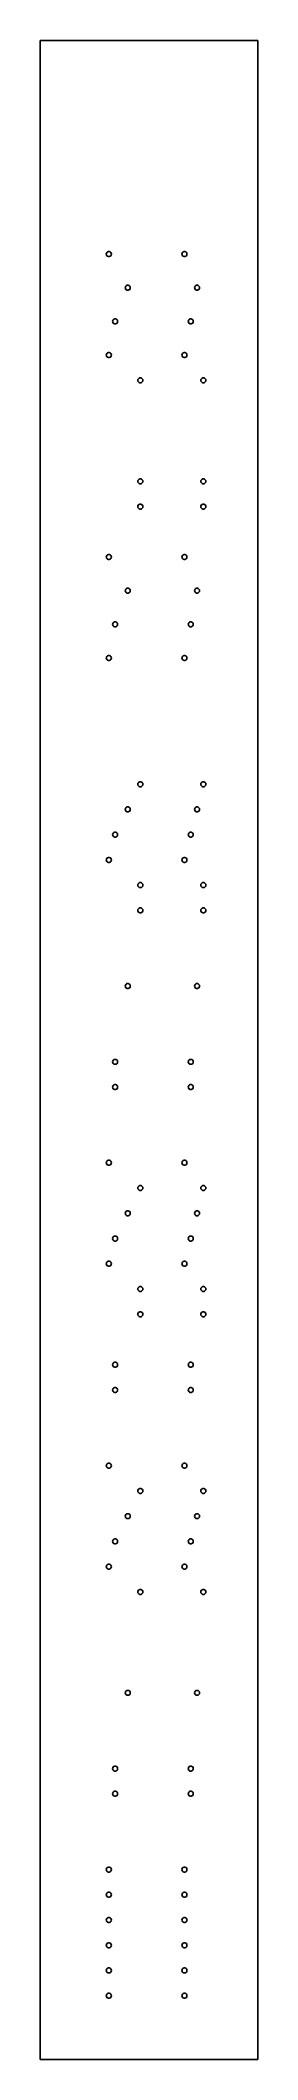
# Model space of a CAD drawing. Header units: metres. Extents: x 0 to 69, y 0 to 640.
import ezdxf

# ---------------------------------------------------------------- set-up
doc = ezdxf.new("R2010")
doc.units = ezdxf.units.M

msp = doc.modelspace()

# ---------------------------------------------------------------- linework, layer by layer
for p, q in [((69, 640), (0, 640)), ((0, 640), (0, 0)), ((69, 0), (69, 640)), ((20.95, 572.25), (20.9982, 572.524)), ((20.9982, 571.976), (20.95, 572.25)), ((20.9982, 572.524), (21.1372, 572.764)), ((21.1372, 571.736), (20.9982, 571.976)), ((21.1372, 572.764), (21.35, 572.943)), ((21.35, 571.557), (21.1372, 571.736)), ((21.35, 572.943), (21.6111, 573.038)), ((21.6111, 571.462), (21.35, 571.557)), ((21.6111, 573.038), (21.8889, 573.038)), ((21.8889, 571.462), (21.6111, 571.462)), ((21.8889, 573.038), (22.15, 572.943)), ((22.15, 571.557), (21.8889, 571.462)), ((22.15, 572.943), (22.3628, 572.764)), ((22.3628, 571.736), (22.15, 571.557)), ((22.3628, 572.764), (22.5018, 572.524)), ((22.5018, 571.976), (22.3628, 571.736)), ((22.5018, 572.524), (22.55, 572.25)), ((22.55, 572.25), (22.5018, 571.976)), ((44.95, 572.25), (44.9982, 572.524)), ((44.9982, 571.976), (44.95, 572.25)), ((44.9982, 572.524), (45.1372, 572.764)), ((45.1372, 571.736), (44.9982, 571.976)), ((45.1372, 572.764), (45.35, 572.943)), ((45.35, 571.557), (45.1372, 571.736)), ((45.35, 572.943), (45.6111, 573.038)), ((45.6111, 571.462), (45.35, 571.557)), ((45.6111, 573.038), (45.8889, 573.038)), ((45.8889, 571.462), (45.6111, 571.462)), ((45.8889, 573.038), (46.15, 572.943)), ((46.15, 571.557), (45.8889, 571.462)), ((46.15, 572.943), (46.3628, 572.764)), ((46.3628, 571.736), (46.15, 571.557)), ((46.3628, 572.764), (46.5018, 572.524)), ((46.5018, 571.976), (46.3628, 571.736)), ((46.5018, 572.524), (46.55, 572.25)), ((46.55, 572.25), (46.5018, 571.976)), ((26.95, 561.583), (26.9982, 561.857)), ((26.9982, 561.31), (26.95, 561.583)), ((26.9982, 561.857), (27.1372, 562.098)), ((27.1372, 561.069), (26.9982, 561.31)), ((27.1372, 562.098), (27.35, 562.276)), ((27.35, 560.89), (27.1372, 561.069)), ((27.35, 562.276), (27.6111, 562.371)), ((27.6111, 560.795), (27.35, 560.89)), ((27.6111, 562.371), (27.8889, 562.371)), ((27.8889, 560.795), (27.6111, 560.795)), ((27.8889, 562.371), (28.15, 562.276)), ((28.15, 560.89), (27.8889, 560.795)), ((28.15, 562.276), (28.3628, 562.098)), ((28.3628, 561.069), (28.15, 560.89)), ((28.3628, 562.098), (28.5018, 561.857)), ((28.5018, 561.31), (28.3628, 561.069)), ((28.5018, 561.857), (28.55, 561.583)), ((28.55, 561.583), (28.5018, 561.31)), ((48.95, 561.583), (48.9982, 561.857)), ((48.9982, 561.31), (48.95, 561.583)), ((48.9982, 561.857), (49.1372, 562.098)), ((49.1372, 561.069), (48.9982, 561.31)), ((49.1372, 562.098), (49.35, 562.276)), ((49.35, 560.89), (49.1372, 561.069)), ((49.35, 562.276), (49.6111, 562.371)), ((49.6111, 560.795), (49.35, 560.89)), ((49.6111, 562.371), (49.8889, 562.371)), ((49.8889, 560.795), (49.6111, 560.795)), ((49.8889, 562.371), (50.15, 562.276)), ((50.15, 560.89), (49.8889, 560.795)), ((50.15, 562.276), (50.3628, 562.098)), ((50.3628, 561.069), (50.15, 560.89)), ((50.3628, 562.098), (50.5018, 561.857)), ((50.5018, 561.31), (50.3628, 561.069)), ((50.5018, 561.857), (50.55, 561.583)), ((50.55, 561.583), (50.5018, 561.31)), ((22.95, 550.917), (22.9982, 551.19)), ((22.9982, 550.643), (22.95, 550.917)), ((22.9982, 551.19), (23.1372, 551.431)), ((23.1372, 550.402), (22.9982, 550.643)), ((23.1372, 551.431), (23.35, 551.609)), ((23.35, 550.224), (23.1372, 550.402)), ((23.35, 551.609), (23.6111, 551.704)), ((23.6111, 551.704), (23.8889, 551.704)), ((23.8889, 551.704), (24.15, 551.609)), ((24.15, 551.609), (24.3628, 551.431)), ((24.3628, 550.402), (24.15, 550.224)), ((24.3628, 551.431), (24.5018, 551.19)), ((24.5018, 550.643), (24.3628, 550.402)), ((24.5018, 551.19), (24.55, 550.917)), ((24.55, 550.917), (24.5018, 550.643)), ((46.95, 550.917), (46.9982, 551.19)), ((46.9982, 550.643), (46.95, 550.917)), ((46.9982, 551.19), (47.1372, 551.431)), ((47.1372, 550.402), (46.9982, 550.643)), ((47.1372, 551.431), (47.35, 551.609)), ((47.35, 550.224), (47.1372, 550.402)), ((47.35, 551.609), (47.6111, 551.704)), ((47.6111, 551.704), (47.8889, 551.704)), ((47.8889, 551.704), (48.15, 551.609)), ((48.15, 551.609), (48.3628, 551.431)), ((48.3628, 550.402), (48.15, 550.224)), ((48.3628, 551.431), (48.5018, 551.19)), ((48.5018, 550.643), (48.3628, 550.402)), ((48.5018, 551.19), (48.55, 550.917)), ((48.55, 550.917), (48.5018, 550.643)), ((23.6111, 550.129), (23.35, 550.224)), ((23.8889, 550.129), (23.6111, 550.129)), ((24.15, 550.224), (23.8889, 550.129)), ((47.6111, 550.129), (47.35, 550.224)), ((47.8889, 550.129), (47.6111, 550.129)), ((48.15, 550.224), (47.8889, 550.129)), ((20.95, 540.25), (20.9982, 540.524)), ((20.9982, 539.976), (20.95, 540.25)), ((20.9982, 540.524), (21.1372, 540.764)), ((21.1372, 539.736), (20.9982, 539.976)), ((21.1372, 540.764), (21.35, 540.943)), ((21.35, 539.557), (21.1372, 539.736)), ((21.35, 540.943), (21.6111, 541.038)), ((21.6111, 539.462), (21.35, 539.557)), ((21.6111, 541.038), (21.8889, 541.038)), ((21.8889, 539.462), (21.6111, 539.462)), ((21.8889, 541.038), (22.15, 540.943)), ((22.15, 539.557), (21.8889, 539.462)), ((22.15, 540.943), (22.3628, 540.764)), ((22.3628, 539.736), (22.15, 539.557)), ((22.3628, 540.764), (22.5018, 540.524)), ((22.5018, 539.976), (22.3628, 539.736)), ((22.5018, 540.524), (22.55, 540.25)), ((22.55, 540.25), (22.5018, 539.976)), ((44.95, 540.25), (44.9982, 540.524)), ((44.9982, 539.976), (44.95, 540.25)), ((44.9982, 540.524), (45.1372, 540.764)), ((45.1372, 539.736), (44.9982, 539.976)), ((45.1372, 540.764), (45.35, 540.943)), ((45.35, 539.557), (45.1372, 539.736)), ((45.35, 540.943), (45.6111, 541.038)), ((45.6111, 539.462), (45.35, 539.557)), ((45.6111, 541.038), (45.8889, 541.038)), ((45.8889, 539.462), (45.6111, 539.462)), ((45.8889, 541.038), (46.15, 540.943)), ((46.15, 539.557), (45.8889, 539.462)), ((46.15, 540.943), (46.3628, 540.764)), ((46.3628, 539.736), (46.15, 539.557)), ((46.3628, 540.764), (46.5018, 540.524)), ((46.5018, 539.976), (46.3628, 539.736)), ((46.5018, 540.524), (46.55, 540.25)), ((46.55, 540.25), (46.5018, 539.976)), ((30.95, 532.25), (30.9982, 532.524)), ((30.9982, 531.976), (30.95, 532.25)), ((30.9982, 532.524), (31.1372, 532.764)), ((31.1372, 531.736), (30.9982, 531.976)), ((31.1372, 532.764), (31.35, 532.943)), ((31.35, 531.557), (31.1372, 531.736)), ((31.35, 532.943), (31.6111, 533.038)), ((31.6111, 531.462), (31.35, 531.557)), ((31.6111, 533.038), (31.8889, 533.038)), ((31.8889, 531.462), (31.6111, 531.462)), ((31.8889, 533.038), (32.15, 532.943)), ((32.15, 531.557), (31.8889, 531.462)), ((32.15, 532.943), (32.3628, 532.764)), ((32.3628, 531.736), (32.15, 531.557)), ((32.3628, 532.764), (32.5018, 532.524)), ((32.5018, 531.976), (32.3628, 531.736)), ((32.5018, 532.524), (32.55, 532.25)), ((32.55, 532.25), (32.5018, 531.976)), ((50.95, 532.25), (50.9982, 532.524)), ((50.9982, 531.976), (50.95, 532.25)), ((50.9982, 532.524), (51.1372, 532.764)), ((51.1372, 531.736), (50.9982, 531.976)), ((51.1372, 532.764), (51.35, 532.943)), ((51.35, 531.557), (51.1372, 531.736)), ((51.35, 532.943), (51.6111, 533.038)), ((51.6111, 531.462), (51.35, 531.557)), ((51.6111, 533.038), (51.8889, 533.038)), ((51.8889, 531.462), (51.6111, 531.462)), ((51.8889, 533.038), (52.15, 532.943)), ((52.15, 531.557), (51.8889, 531.462)), ((52.15, 532.943), (52.3628, 532.764)), ((52.3628, 531.736), (52.15, 531.557)), ((52.3628, 532.764), (52.5018, 532.524)), ((52.5018, 531.976), (52.3628, 531.736)), ((52.5018, 532.524), (52.55, 532.25)), ((52.55, 532.25), (52.5018, 531.976)), ((30.95, 500.25), (30.9982, 500.524)), ((30.9982, 499.976), (30.95, 500.25)), ((30.9982, 500.524), (31.1372, 500.764)), ((31.1372, 499.736), (30.9982, 499.976)), ((31.1372, 500.764), (31.35, 500.943)), ((31.35, 499.557), (31.1372, 499.736)), ((31.35, 500.943), (31.6111, 501.038)), ((31.6111, 499.462), (31.35, 499.557)), ((31.6111, 501.038), (31.8889, 501.038)), ((31.8889, 499.462), (31.6111, 499.462)), ((31.8889, 501.038), (32.15, 500.943)), ((32.15, 499.557), (31.8889, 499.462)), ((32.15, 500.943), (32.3628, 500.764)), ((32.3628, 499.736), (32.15, 499.557)), ((32.3628, 500.764), (32.5018, 500.524)), ((32.5018, 499.976), (32.3628, 499.736)), ((32.5018, 500.524), (32.55, 500.25)), ((32.55, 500.25), (32.5018, 499.976)), ((50.95, 500.25), (50.9982, 500.524)), ((50.9982, 499.976), (50.95, 500.25)), ((50.9982, 500.524), (51.1372, 500.764)), ((51.1372, 499.736), (50.9982, 499.976)), ((51.1372, 500.764), (51.35, 500.943)), ((51.35, 499.557), (51.1372, 499.736)), ((51.35, 500.943), (51.6111, 501.038)), ((51.6111, 499.462), (51.35, 499.557)), ((51.6111, 501.038), (51.8889, 501.038)), ((51.8889, 499.462), (51.6111, 499.462)), ((51.8889, 501.038), (52.15, 500.943)), ((52.15, 499.557), (51.8889, 499.462)), ((52.15, 500.943), (52.3628, 500.764)), ((52.3628, 499.736), (52.15, 499.557)), ((52.3628, 500.764), (52.5018, 500.524)), ((52.5018, 499.976), (52.3628, 499.736)), ((52.5018, 500.524), (52.55, 500.25)), ((52.55, 500.25), (52.5018, 499.976)), ((31.1372, 492.764), (31.35, 492.943)), ((31.35, 492.943), (31.6111, 493.038)), ((31.6111, 493.038), (31.8889, 493.038)), ((31.8889, 493.038), (32.15, 492.943)), ((32.15, 492.943), (32.3628, 492.764)), ((51.1372, 492.764), (51.35, 492.943)), ((51.35, 492.943), (51.6111, 493.038)), ((51.6111, 493.038), (51.8889, 493.038)), ((51.8889, 493.038), (52.15, 492.943)), ((52.15, 492.943), (52.3628, 492.764)), ((30.95, 492.25), (30.9982, 492.524)), ((30.9982, 491.976), (30.95, 492.25)), ((30.9982, 492.524), (31.1372, 492.764)), ((31.1372, 491.736), (30.9982, 491.976)), ((31.35, 491.557), (31.1372, 491.736)), ((31.6111, 491.462), (31.35, 491.557)), ((31.8889, 491.462), (31.6111, 491.462)), ((32.15, 491.557), (31.8889, 491.462)), ((32.3628, 491.736), (32.15, 491.557)), ((32.3628, 492.764), (32.5018, 492.524)), ((32.5018, 491.976), (32.3628, 491.736)), ((32.5018, 492.524), (32.55, 492.25)), ((32.55, 492.25), (32.5018, 491.976)), ((50.95, 492.25), (50.9982, 492.524)), ((50.9982, 491.976), (50.95, 492.25)), ((50.9982, 492.524), (51.1372, 492.764)), ((51.1372, 491.736), (50.9982, 491.976)), ((51.35, 491.557), (51.1372, 491.736)), ((51.6111, 491.462), (51.35, 491.557)), ((51.8889, 491.462), (51.6111, 491.462)), ((52.15, 491.557), (51.8889, 491.462)), ((52.3628, 491.736), (52.15, 491.557)), ((52.3628, 492.764), (52.5018, 492.524)), ((52.5018, 491.976), (52.3628, 491.736)), ((52.5018, 492.524), (52.55, 492.25)), ((52.55, 492.25), (52.5018, 491.976)), ((20.95, 476.25), (20.9982, 476.524)), ((20.9982, 475.976), (20.95, 476.25)), ((20.9982, 476.524), (21.1372, 476.764)), ((21.1372, 475.736), (20.9982, 475.976)), ((21.1372, 476.764), (21.35, 476.943)), ((21.35, 475.557), (21.1372, 475.736)), ((21.35, 476.943), (21.6111, 477.038)), ((21.6111, 475.462), (21.35, 475.557)), ((21.6111, 477.038), (21.8889, 477.038)), ((21.8889, 475.462), (21.6111, 475.462)), ((21.8889, 477.038), (22.15, 476.943)), ((22.15, 475.557), (21.8889, 475.462)), ((22.15, 476.943), (22.3628, 476.764)), ((22.3628, 475.736), (22.15, 475.557)), ((22.3628, 476.764), (22.5018, 476.524)), ((22.5018, 475.976), (22.3628, 475.736)), ((22.5018, 476.524), (22.55, 476.25)), ((22.55, 476.25), (22.5018, 475.976)), ((44.95, 476.25), (44.9982, 476.524)), ((44.9982, 475.976), (44.95, 476.25)), ((44.9982, 476.524), (45.1372, 476.764)), ((45.1372, 475.736), (44.9982, 475.976)), ((45.1372, 476.764), (45.35, 476.943)), ((45.35, 475.557), (45.1372, 475.736)), ((45.35, 476.943), (45.6111, 477.038)), ((45.6111, 475.462), (45.35, 475.557)), ((45.6111, 477.038), (45.8889, 477.038)), ((45.8889, 475.462), (45.6111, 475.462)), ((45.8889, 477.038), (46.15, 476.943)), ((46.15, 475.557), (45.8889, 475.462)), ((46.15, 476.943), (46.3628, 476.764)), ((46.3628, 475.736), (46.15, 475.557)), ((46.3628, 476.764), (46.5018, 476.524)), ((46.5018, 475.976), (46.3628, 475.736)), ((46.5018, 476.524), (46.55, 476.25)), ((46.55, 476.25), (46.5018, 475.976)), ((26.95, 465.583), (26.9982, 465.857)), ((26.9982, 465.31), (26.95, 465.583)), ((26.9982, 465.857), (27.1372, 466.098)), ((27.1372, 465.069), (26.9982, 465.31)), ((27.1372, 466.098), (27.35, 466.276)), ((27.35, 464.89), (27.1372, 465.069)), ((27.35, 466.276), (27.6111, 466.371)), ((27.6111, 464.795), (27.35, 464.89)), ((27.6111, 466.371), (27.8889, 466.371)), ((27.8889, 464.795), (27.6111, 464.795)), ((27.8889, 466.371), (28.15, 466.276)), ((28.15, 464.89), (27.8889, 464.795)), ((28.15, 466.276), (28.3628, 466.098)), ((28.3628, 465.069), (28.15, 464.89)), ((28.3628, 466.098), (28.5018, 465.857)), ((28.5018, 465.31), (28.3628, 465.069)), ((28.5018, 465.857), (28.55, 465.583)), ((28.55, 465.583), (28.5018, 465.31)), ((48.95, 465.583), (48.9982, 465.857)), ((48.9982, 465.31), (48.95, 465.583)), ((48.9982, 465.857), (49.1372, 466.098)), ((49.1372, 465.069), (48.9982, 465.31)), ((49.1372, 466.098), (49.35, 466.276)), ((49.35, 464.89), (49.1372, 465.069)), ((49.35, 466.276), (49.6111, 466.371)), ((49.6111, 464.795), (49.35, 464.89)), ((49.6111, 466.371), (49.8889, 466.371)), ((49.8889, 464.795), (49.6111, 464.795)), ((49.8889, 466.371), (50.15, 466.276)), ((50.15, 464.89), (49.8889, 464.795)), ((50.15, 466.276), (50.3628, 466.098)), ((50.3628, 465.069), (50.15, 464.89)), ((50.3628, 466.098), (50.5018, 465.857)), ((50.5018, 465.31), (50.3628, 465.069)), ((50.5018, 465.857), (50.55, 465.583)), ((50.55, 465.583), (50.5018, 465.31)), ((22.95, 454.917), (22.9982, 455.19)), ((22.9982, 454.643), (22.95, 454.917)), ((22.9982, 455.19), (23.1372, 455.431)), ((23.1372, 454.402), (22.9982, 454.643)), ((23.1372, 455.431), (23.35, 455.609)), ((23.35, 454.224), (23.1372, 454.402)), ((23.35, 455.609), (23.6111, 455.704)), ((23.6111, 455.704), (23.8889, 455.704)), ((23.8889, 455.704), (24.15, 455.609)), ((24.15, 455.609), (24.3628, 455.431)), ((24.3628, 454.402), (24.15, 454.224)), ((24.3628, 455.431), (24.5018, 455.19)), ((24.5018, 454.643), (24.3628, 454.402)), ((24.5018, 455.19), (24.55, 454.917)), ((24.55, 454.917), (24.5018, 454.643)), ((46.95, 454.917), (46.9982, 455.19)), ((46.9982, 454.643), (46.95, 454.917)), ((46.9982, 455.19), (47.1372, 455.431)), ((47.1372, 454.402), (46.9982, 454.643)), ((47.1372, 455.431), (47.35, 455.609)), ((47.35, 454.224), (47.1372, 454.402)), ((47.35, 455.609), (47.6111, 455.704)), ((47.6111, 455.704), (47.8889, 455.704)), ((47.8889, 455.704), (48.15, 455.609)), ((48.15, 455.609), (48.3628, 455.431)), ((48.3628, 454.402), (48.15, 454.224)), ((48.3628, 455.431), (48.5018, 455.19)), ((48.5018, 454.643), (48.3628, 454.402)), ((48.5018, 455.19), (48.55, 454.917)), ((48.55, 454.917), (48.5018, 454.643)), ((23.6111, 454.129), (23.35, 454.224)), ((23.8889, 454.129), (23.6111, 454.129)), ((24.15, 454.224), (23.8889, 454.129)), ((47.6111, 454.129), (47.35, 454.224)), ((47.8889, 454.129), (47.6111, 454.129)), ((48.15, 454.224), (47.8889, 454.129)), ((20.95, 444.25), (20.9982, 444.524)), ((20.9982, 443.976), (20.95, 444.25)), ((20.9982, 444.524), (21.1372, 444.764)), ((21.1372, 443.736), (20.9982, 443.976)), ((21.1372, 444.764), (21.35, 444.943)), ((21.35, 443.557), (21.1372, 443.736)), ((21.35, 444.943), (21.6111, 445.038)), ((21.6111, 443.462), (21.35, 443.557)), ((21.6111, 445.038), (21.8889, 445.038)), ((21.8889, 443.462), (21.6111, 443.462)), ((21.8889, 445.038), (22.15, 444.943)), ((22.15, 443.557), (21.8889, 443.462)), ((22.15, 444.943), (22.3628, 444.764)), ((22.3628, 443.736), (22.15, 443.557)), ((22.3628, 444.764), (22.5018, 444.524)), ((22.5018, 443.976), (22.3628, 443.736)), ((22.5018, 444.524), (22.55, 444.25)), ((22.55, 444.25), (22.5018, 443.976)), ((44.95, 444.25), (44.9982, 444.524)), ((44.9982, 443.976), (44.95, 444.25)), ((44.9982, 444.524), (45.1372, 444.764)), ((45.1372, 443.736), (44.9982, 443.976)), ((45.1372, 444.764), (45.35, 444.943)), ((45.35, 443.557), (45.1372, 443.736)), ((45.35, 444.943), (45.6111, 445.038)), ((45.6111, 443.462), (45.35, 443.557)), ((45.6111, 445.038), (45.8889, 445.038)), ((45.8889, 443.462), (45.6111, 443.462)), ((45.8889, 445.038), (46.15, 444.943)), ((46.15, 443.557), (45.8889, 443.462)), ((46.15, 444.943), (46.3628, 444.764)), ((46.3628, 443.736), (46.15, 443.557)), ((46.3628, 444.764), (46.5018, 444.524)), ((46.5018, 443.976), (46.3628, 443.736)), ((46.5018, 444.524), (46.55, 444.25)), ((46.55, 444.25), (46.5018, 443.976)), ((30.95, 404.25), (30.9982, 404.524)), ((30.9982, 403.976), (30.95, 404.25)), ((30.9982, 404.524), (31.1372, 404.764)), ((31.1372, 403.736), (30.9982, 403.976)), ((31.1372, 404.764), (31.35, 404.943)), ((31.35, 403.557), (31.1372, 403.736)), ((31.35, 404.943), (31.6111, 405.038)), ((31.6111, 403.462), (31.35, 403.557)), ((31.6111, 405.038), (31.8889, 405.038)), ((31.8889, 403.462), (31.6111, 403.462)), ((31.8889, 405.038), (32.15, 404.943)), ((32.15, 403.557), (31.8889, 403.462)), ((32.15, 404.943), (32.3628, 404.764)), ((32.3628, 403.736), (32.15, 403.557)), ((32.3628, 404.764), (32.5018, 404.524)), ((32.5018, 403.976), (32.3628, 403.736)), ((32.5018, 404.524), (32.55, 404.25)), ((32.55, 404.25), (32.5018, 403.976)), ((50.95, 404.25), (50.9982, 404.524)), ((50.9982, 403.976), (50.95, 404.25)), ((50.9982, 404.524), (51.1372, 404.764)), ((51.1372, 403.736), (50.9982, 403.976)), ((51.1372, 404.764), (51.35, 404.943)), ((51.35, 403.557), (51.1372, 403.736)), ((51.35, 404.943), (51.6111, 405.038)), ((51.6111, 403.462), (51.35, 403.557)), ((51.6111, 405.038), (51.8889, 405.038)), ((51.8889, 403.462), (51.6111, 403.462)), ((51.8889, 405.038), (52.15, 404.943)), ((52.15, 403.557), (51.8889, 403.462)), ((52.15, 404.943), (52.3628, 404.764)), ((52.3628, 403.736), (52.15, 403.557)), ((52.3628, 404.764), (52.5018, 404.524)), ((52.5018, 403.976), (52.3628, 403.736)), ((52.5018, 404.524), (52.55, 404.25)), ((52.55, 404.25), (52.5018, 403.976)), ((27.1372, 396.764), (27.35, 396.943)), ((27.35, 396.943), (27.6111, 397.038)), ((27.6111, 397.038), (27.8889, 397.038)), ((27.8889, 397.038), (28.15, 396.943)), ((28.15, 396.943), (28.3628, 396.764)), ((49.1372, 396.764), (49.35, 396.943)), ((49.35, 396.943), (49.6111, 397.038)), ((49.6111, 397.038), (49.8889, 397.038)), ((49.8889, 397.038), (50.15, 396.943)), ((50.15, 396.943), (50.3628, 396.764)), ((26.95, 396.25), (26.9982, 396.524)), ((26.9982, 395.976), (26.95, 396.25)), ((26.9982, 396.524), (27.1372, 396.764)), ((27.1372, 395.736), (26.9982, 395.976)), ((27.35, 395.557), (27.1372, 395.736)), ((27.6111, 395.462), (27.35, 395.557)), ((27.8889, 395.462), (27.6111, 395.462)), ((28.15, 395.557), (27.8889, 395.462)), ((28.3628, 395.736), (28.15, 395.557)), ((28.3628, 396.764), (28.5018, 396.524)), ((28.5018, 395.976), (28.3628, 395.736)), ((28.5018, 396.524), (28.55, 396.25)), ((28.55, 396.25), (28.5018, 395.976)), ((48.95, 396.25), (48.9982, 396.524)), ((48.9982, 395.976), (48.95, 396.25)), ((48.9982, 396.524), (49.1372, 396.764)), ((49.1372, 395.736), (48.9982, 395.976)), ((49.35, 395.557), (49.1372, 395.736)), ((49.6111, 395.462), (49.35, 395.557)), ((49.8889, 395.462), (49.6111, 395.462)), ((50.15, 395.557), (49.8889, 395.462)), ((50.3628, 395.736), (50.15, 395.557)), ((50.3628, 396.764), (50.5018, 396.524)), ((50.5018, 395.976), (50.3628, 395.736)), ((50.5018, 396.524), (50.55, 396.25)), ((50.55, 396.25), (50.5018, 395.976)), ((22.95, 388.25), (22.9982, 388.524)), ((22.9982, 387.976), (22.95, 388.25)), ((22.9982, 388.524), (23.1372, 388.764)), ((23.1372, 387.736), (22.9982, 387.976)), ((23.1372, 388.764), (23.35, 388.943)), ((23.35, 387.557), (23.1372, 387.736)), ((23.35, 388.943), (23.6111, 389.038)), ((23.6111, 387.462), (23.35, 387.557)), ((23.6111, 389.038), (23.8889, 389.038)), ((23.8889, 387.462), (23.6111, 387.462)), ((23.8889, 389.038), (24.15, 388.943)), ((24.15, 387.557), (23.8889, 387.462)), ((24.15, 388.943), (24.3628, 388.764)), ((24.3628, 387.736), (24.15, 387.557)), ((24.3628, 388.764), (24.5018, 388.524)), ((24.5018, 387.976), (24.3628, 387.736)), ((24.5018, 388.524), (24.55, 388.25)), ((24.55, 388.25), (24.5018, 387.976)), ((46.95, 388.25), (46.9982, 388.524)), ((46.9982, 387.976), (46.95, 388.25)), ((46.9982, 388.524), (47.1372, 388.764)), ((47.1372, 387.736), (46.9982, 387.976)), ((47.1372, 388.764), (47.35, 388.943)), ((47.35, 387.557), (47.1372, 387.736)), ((47.35, 388.943), (47.6111, 389.038)), ((47.6111, 387.462), (47.35, 387.557)), ((47.6111, 389.038), (47.8889, 389.038)), ((47.8889, 387.462), (47.6111, 387.462)), ((47.8889, 389.038), (48.15, 388.943)), ((48.15, 387.557), (47.8889, 387.462)), ((48.15, 388.943), (48.3628, 388.764)), ((48.3628, 387.736), (48.15, 387.557)), ((48.3628, 388.764), (48.5018, 388.524)), ((48.5018, 387.976), (48.3628, 387.736)), ((48.5018, 388.524), (48.55, 388.25)), ((48.55, 388.25), (48.5018, 387.976)), ((20.95, 380.25), (20.9982, 380.524)), ((20.9982, 379.976), (20.95, 380.25)), ((20.9982, 380.524), (21.1372, 380.764)), ((21.1372, 379.736), (20.9982, 379.976)), ((21.1372, 380.764), (21.35, 380.943)), ((21.35, 379.557), (21.1372, 379.736)), ((21.35, 380.943), (21.6111, 381.038)), ((21.6111, 379.462), (21.35, 379.557)), ((21.6111, 381.038), (21.8889, 381.038)), ((21.8889, 379.462), (21.6111, 379.462)), ((21.8889, 381.038), (22.15, 380.943)), ((22.15, 379.557), (21.8889, 379.462)), ((22.15, 380.943), (22.3628, 380.764)), ((22.3628, 379.736), (22.15, 379.557)), ((22.3628, 380.764), (22.5018, 380.524)), ((22.5018, 379.976), (22.3628, 379.736)), ((22.5018, 380.524), (22.55, 380.25)), ((22.55, 380.25), (22.5018, 379.976)), ((44.95, 380.25), (44.9982, 380.524)), ((44.9982, 379.976), (44.95, 380.25)), ((44.9982, 380.524), (45.1372, 380.764)), ((45.1372, 379.736), (44.9982, 379.976)), ((45.1372, 380.764), (45.35, 380.943)), ((45.35, 379.557), (45.1372, 379.736)), ((45.35, 380.943), (45.6111, 381.038)), ((45.6111, 379.462), (45.35, 379.557)), ((45.6111, 381.038), (45.8889, 381.038)), ((45.8889, 379.462), (45.6111, 379.462)), ((45.8889, 381.038), (46.15, 380.943)), ((46.15, 379.557), (45.8889, 379.462)), ((46.15, 380.943), (46.3628, 380.764)), ((46.3628, 379.736), (46.15, 379.557)), ((46.3628, 380.764), (46.5018, 380.524)), ((46.5018, 379.976), (46.3628, 379.736)), ((46.5018, 380.524), (46.55, 380.25)), ((46.55, 380.25), (46.5018, 379.976)), ((30.95, 372.25), (30.9982, 372.524)), ((30.9982, 371.976), (30.95, 372.25)), ((30.9982, 372.524), (31.1372, 372.764)), ((31.1372, 371.736), (30.9982, 371.976)), ((31.1372, 372.764), (31.35, 372.943)), ((31.35, 371.557), (31.1372, 371.736)), ((31.35, 372.943), (31.6111, 373.038)), ((31.6111, 371.462), (31.35, 371.557)), ((31.6111, 373.038), (31.8889, 373.038)), ((31.8889, 371.462), (31.6111, 371.462)), ((31.8889, 373.038), (32.15, 372.943)), ((32.15, 371.557), (31.8889, 371.462)), ((32.15, 372.943), (32.3628, 372.764)), ((32.3628, 371.736), (32.15, 371.557)), ((32.3628, 372.764), (32.5018, 372.524)), ((32.5018, 371.976), (32.3628, 371.736)), ((32.5018, 372.524), (32.55, 372.25)), ((32.55, 372.25), (32.5018, 371.976)), ((50.95, 372.25), (50.9982, 372.524)), ((50.9982, 371.976), (50.95, 372.25)), ((50.9982, 372.524), (51.1372, 372.764)), ((51.1372, 371.736), (50.9982, 371.976)), ((51.1372, 372.764), (51.35, 372.943)), ((51.35, 371.557), (51.1372, 371.736)), ((51.35, 372.943), (51.6111, 373.038)), ((51.6111, 371.462), (51.35, 371.557)), ((51.6111, 373.038), (51.8889, 373.038)), ((51.8889, 371.462), (51.6111, 371.462)), ((51.8889, 373.038), (52.15, 372.943)), ((52.15, 371.557), (51.8889, 371.462)), ((52.15, 372.943), (52.3628, 372.764)), ((52.3628, 371.736), (52.15, 371.557)), ((52.3628, 372.764), (52.5018, 372.524)), ((52.5018, 371.976), (52.3628, 371.736)), ((52.5018, 372.524), (52.55, 372.25)), ((52.55, 372.25), (52.5018, 371.976)), ((31.1372, 364.764), (31.35, 364.943)), ((31.35, 364.943), (31.6111, 365.038)), ((31.6111, 365.038), (31.8889, 365.038)), ((31.8889, 365.038), (32.15, 364.943)), ((32.15, 364.943), (32.3628, 364.764)), ((51.1372, 364.764), (51.35, 364.943)), ((51.35, 364.943), (51.6111, 365.038)), ((51.6111, 365.038), (51.8889, 365.038)), ((51.8889, 365.038), (52.15, 364.943)), ((52.15, 364.943), (52.3628, 364.764)), ((30.95, 364.25), (30.9982, 364.524)), ((30.9982, 363.976), (30.95, 364.25)), ((30.9982, 364.524), (31.1372, 364.764)), ((31.1372, 363.736), (30.9982, 363.976)), ((31.35, 363.557), (31.1372, 363.736)), ((31.6111, 363.462), (31.35, 363.557)), ((31.8889, 363.462), (31.6111, 363.462)), ((32.15, 363.557), (31.8889, 363.462)), ((32.3628, 363.736), (32.15, 363.557)), ((32.3628, 364.764), (32.5018, 364.524)), ((32.5018, 363.976), (32.3628, 363.736)), ((32.5018, 364.524), (32.55, 364.25)), ((32.55, 364.25), (32.5018, 363.976)), ((50.95, 364.25), (50.9982, 364.524)), ((50.9982, 363.976), (50.95, 364.25)), ((50.9982, 364.524), (51.1372, 364.764)), ((51.1372, 363.736), (50.9982, 363.976)), ((51.35, 363.557), (51.1372, 363.736)), ((51.6111, 363.462), (51.35, 363.557)), ((51.8889, 363.462), (51.6111, 363.462)), ((52.15, 363.557), (51.8889, 363.462)), ((52.3628, 363.736), (52.15, 363.557)), ((52.3628, 364.764), (52.5018, 364.524)), ((52.5018, 363.976), (52.3628, 363.736)), ((52.5018, 364.524), (52.55, 364.25)), ((52.55, 364.25), (52.5018, 363.976)), ((26.95, 340.25), (26.9982, 340.524)), ((26.9982, 339.976), (26.95, 340.25)), ((26.9982, 340.524), (27.1372, 340.764)), ((27.1372, 339.736), (26.9982, 339.976)), ((27.1372, 340.764), (27.35, 340.943)), ((27.35, 339.557), (27.1372, 339.736)), ((27.35, 340.943), (27.6111, 341.038)), ((27.6111, 339.462), (27.35, 339.557)), ((27.6111, 341.038), (27.8889, 341.038)), ((27.8889, 339.462), (27.6111, 339.462)), ((27.8889, 341.038), (28.15, 340.943)), ((28.15, 339.557), (27.8889, 339.462)), ((28.15, 340.943), (28.3628, 340.764)), ((28.3628, 339.736), (28.15, 339.557)), ((28.3628, 340.764), (28.5018, 340.524)), ((28.5018, 339.976), (28.3628, 339.736)), ((28.5018, 340.524), (28.55, 340.25)), ((28.55, 340.25), (28.5018, 339.976)), ((48.95, 340.25), (48.9982, 340.524)), ((48.9982, 339.976), (48.95, 340.25)), ((48.9982, 340.524), (49.1372, 340.764)), ((49.1372, 339.736), (48.9982, 339.976)), ((49.1372, 340.764), (49.35, 340.943)), ((49.35, 339.557), (49.1372, 339.736)), ((49.35, 340.943), (49.6111, 341.038)), ((49.6111, 339.462), (49.35, 339.557)), ((49.6111, 341.038), (49.8889, 341.038)), ((49.8889, 339.462), (49.6111, 339.462)), ((49.8889, 341.038), (50.15, 340.943)), ((50.15, 339.557), (49.8889, 339.462)), ((50.15, 340.943), (50.3628, 340.764)), ((50.3628, 339.736), (50.15, 339.557)), ((50.3628, 340.764), (50.5018, 340.524)), ((50.5018, 339.976), (50.3628, 339.736)), ((50.5018, 340.524), (50.55, 340.25)), ((50.55, 340.25), (50.5018, 339.976)), ((22.95, 316.25), (22.9982, 316.524)), ((22.9982, 315.976), (22.95, 316.25)), ((22.9982, 316.524), (23.1372, 316.764)), ((23.1372, 315.736), (22.9982, 315.976)), ((23.1372, 316.764), (23.35, 316.943)), ((23.35, 315.557), (23.1372, 315.736)), ((23.35, 316.943), (23.6111, 317.038)), ((23.6111, 315.462), (23.35, 315.557)), ((23.6111, 317.038), (23.8889, 317.038)), ((23.8889, 315.462), (23.6111, 315.462)), ((23.8889, 317.038), (24.15, 316.943)), ((24.15, 315.557), (23.8889, 315.462)), ((24.15, 316.943), (24.3628, 316.764)), ((24.3628, 315.736), (24.15, 315.557)), ((24.3628, 316.764), (24.5018, 316.524)), ((24.5018, 315.976), (24.3628, 315.736)), ((24.5018, 316.524), (24.55, 316.25)), ((24.55, 316.25), (24.5018, 315.976)), ((46.95, 316.25), (46.9982, 316.524)), ((46.9982, 315.976), (46.95, 316.25)), ((46.9982, 316.524), (47.1372, 316.764)), ((47.1372, 315.736), (46.9982, 315.976)), ((47.1372, 316.764), (47.35, 316.943)), ((47.35, 315.557), (47.1372, 315.736)), ((47.35, 316.943), (47.6111, 317.038)), ((47.6111, 315.462), (47.35, 315.557)), ((47.6111, 317.038), (47.8889, 317.038)), ((47.8889, 315.462), (47.6111, 315.462)), ((47.8889, 317.038), (48.15, 316.943)), ((48.15, 315.557), (47.8889, 315.462)), ((48.15, 316.943), (48.3628, 316.764)), ((48.3628, 315.736), (48.15, 315.557)), ((48.3628, 316.764), (48.5018, 316.524)), ((48.5018, 315.976), (48.3628, 315.736)), ((48.5018, 316.524), (48.55, 316.25)), ((48.55, 316.25), (48.5018, 315.976)), ((22.95, 308.25), (22.9982, 308.524)), ((22.9982, 307.976), (22.95, 308.25)), ((22.9982, 308.524), (23.1372, 308.764)), ((23.1372, 307.736), (22.9982, 307.976)), ((23.1372, 308.764), (23.35, 308.943)), ((23.35, 307.557), (23.1372, 307.736)), ((23.35, 308.943), (23.6111, 309.038)), ((23.6111, 307.462), (23.35, 307.557)), ((23.6111, 309.038), (23.8889, 309.038)), ((23.8889, 307.462), (23.6111, 307.462)), ((23.8889, 309.038), (24.15, 308.943)), ((24.15, 307.557), (23.8889, 307.462)), ((24.15, 308.943), (24.3628, 308.764)), ((24.3628, 307.736), (24.15, 307.557)), ((24.3628, 308.764), (24.5018, 308.524)), ((24.5018, 307.976), (24.3628, 307.736)), ((24.5018, 308.524), (24.55, 308.25)), ((24.55, 308.25), (24.5018, 307.976)), ((46.95, 308.25), (46.9982, 308.524)), ((46.9982, 307.976), (46.95, 308.25)), ((46.9982, 308.524), (47.1372, 308.764)), ((47.1372, 307.736), (46.9982, 307.976)), ((47.1372, 308.764), (47.35, 308.943)), ((47.35, 307.557), (47.1372, 307.736)), ((47.35, 308.943), (47.6111, 309.038)), ((47.6111, 307.462), (47.35, 307.557)), ((47.6111, 309.038), (47.8889, 309.038)), ((47.8889, 307.462), (47.6111, 307.462)), ((47.8889, 309.038), (48.15, 308.943)), ((48.15, 307.557), (47.8889, 307.462)), ((48.15, 308.943), (48.3628, 308.764)), ((48.3628, 307.736), (48.15, 307.557)), ((48.3628, 308.764), (48.5018, 308.524)), ((48.5018, 307.976), (48.3628, 307.736)), ((48.5018, 308.524), (48.55, 308.25)), ((48.55, 308.25), (48.5018, 307.976)), ((20.95, 284.25), (20.9982, 284.524)), ((20.9982, 283.976), (20.95, 284.25)), ((20.9982, 284.524), (21.1372, 284.764)), ((21.1372, 283.736), (20.9982, 283.976)), ((21.1372, 284.764), (21.35, 284.943)), ((21.35, 283.557), (21.1372, 283.736)), ((21.35, 284.943), (21.6111, 285.038)), ((21.6111, 283.462), (21.35, 283.557)), ((21.6111, 285.038), (21.8889, 285.038)), ((21.8889, 283.462), (21.6111, 283.462)), ((21.8889, 285.038), (22.15, 284.943)), ((22.15, 283.557), (21.8889, 283.462)), ((22.15, 284.943), (22.3628, 284.764)), ((22.3628, 283.736), (22.15, 283.557)), ((22.3628, 284.764), (22.5018, 284.524)), ((22.5018, 283.976), (22.3628, 283.736)), ((22.5018, 284.524), (22.55, 284.25)), ((22.55, 284.25), (22.5018, 283.976)), ((44.95, 284.25), (44.9982, 284.524)), ((44.9982, 283.976), (44.95, 284.25)), ((44.9982, 284.524), (45.1372, 284.764)), ((45.1372, 283.736), (44.9982, 283.976)), ((45.1372, 284.764), (45.35, 284.943)), ((45.35, 283.557), (45.1372, 283.736)), ((45.35, 284.943), (45.6111, 285.038)), ((45.6111, 283.462), (45.35, 283.557)), ((45.6111, 285.038), (45.8889, 285.038)), ((45.8889, 283.462), (45.6111, 283.462)), ((45.8889, 285.038), (46.15, 284.943)), ((46.15, 283.557), (45.8889, 283.462)), ((46.15, 284.943), (46.3628, 284.764)), ((46.3628, 283.736), (46.15, 283.557)), ((46.3628, 284.764), (46.5018, 284.524)), ((46.5018, 283.976), (46.3628, 283.736)), ((46.5018, 284.524), (46.55, 284.25)), ((46.55, 284.25), (46.5018, 283.976)), ((30.95, 276.25), (30.9982, 276.524)), ((30.9982, 275.976), (30.95, 276.25)), ((30.9982, 276.524), (31.1372, 276.764)), ((31.1372, 275.736), (30.9982, 275.976)), ((31.1372, 276.764), (31.35, 276.943)), ((31.35, 275.557), (31.1372, 275.736)), ((31.35, 276.943), (31.6111, 277.038)), ((31.6111, 275.462), (31.35, 275.557)), ((31.6111, 277.038), (31.8889, 277.038)), ((31.8889, 275.462), (31.6111, 275.462)), ((31.8889, 277.038), (32.15, 276.943)), ((32.15, 275.557), (31.8889, 275.462)), ((32.15, 276.943), (32.3628, 276.764)), ((32.3628, 275.736), (32.15, 275.557)), ((32.3628, 276.764), (32.5018, 276.524)), ((32.5018, 275.976), (32.3628, 275.736)), ((32.5018, 276.524), (32.55, 276.25)), ((32.55, 276.25), (32.5018, 275.976)), ((50.95, 276.25), (50.9982, 276.524)), ((50.9982, 275.976), (50.95, 276.25)), ((50.9982, 276.524), (51.1372, 276.764)), ((51.1372, 275.736), (50.9982, 275.976)), ((51.1372, 276.764), (51.35, 276.943)), ((51.35, 275.557), (51.1372, 275.736)), ((51.35, 276.943), (51.6111, 277.038)), ((51.6111, 275.462), (51.35, 275.557)), ((51.6111, 277.038), (51.8889, 277.038)), ((51.8889, 275.462), (51.6111, 275.462)), ((51.8889, 277.038), (52.15, 276.943)), ((52.15, 275.557), (51.8889, 275.462)), ((52.15, 276.943), (52.3628, 276.764)), ((52.3628, 275.736), (52.15, 275.557)), ((52.3628, 276.764), (52.5018, 276.524)), ((52.5018, 275.976), (52.3628, 275.736)), ((52.5018, 276.524), (52.55, 276.25)), ((52.55, 276.25), (52.5018, 275.976)), ((27.1372, 268.764), (27.35, 268.943)), ((27.35, 268.943), (27.6111, 269.038)), ((27.6111, 269.038), (27.8889, 269.038)), ((27.8889, 269.038), (28.15, 268.943)), ((28.15, 268.943), (28.3628, 268.764)), ((49.1372, 268.764), (49.35, 268.943)), ((49.35, 268.943), (49.6111, 269.038)), ((49.6111, 269.038), (49.8889, 269.038)), ((49.8889, 269.038), (50.15, 268.943)), ((50.15, 268.943), (50.3628, 268.764)), ((26.95, 268.25), (26.9982, 268.524)), ((26.9982, 267.976), (26.95, 268.25)), ((26.9982, 268.524), (27.1372, 268.764)), ((27.1372, 267.736), (26.9982, 267.976)), ((27.35, 267.557), (27.1372, 267.736)), ((27.6111, 267.462), (27.35, 267.557)), ((27.8889, 267.462), (27.6111, 267.462)), ((28.15, 267.557), (27.8889, 267.462)), ((28.3628, 267.736), (28.15, 267.557)), ((28.3628, 268.764), (28.5018, 268.524)), ((28.5018, 267.976), (28.3628, 267.736)), ((28.5018, 268.524), (28.55, 268.25)), ((28.55, 268.25), (28.5018, 267.976)), ((48.95, 268.25), (48.9982, 268.524)), ((48.9982, 267.976), (48.95, 268.25)), ((48.9982, 268.524), (49.1372, 268.764)), ((49.1372, 267.736), (48.9982, 267.976)), ((49.35, 267.557), (49.1372, 267.736)), ((49.6111, 267.462), (49.35, 267.557)), ((49.8889, 267.462), (49.6111, 267.462)), ((50.15, 267.557), (49.8889, 267.462)), ((50.3628, 267.736), (50.15, 267.557)), ((50.3628, 268.764), (50.5018, 268.524)), ((50.5018, 267.976), (50.3628, 267.736)), ((50.5018, 268.524), (50.55, 268.25)), ((50.55, 268.25), (50.5018, 267.976)), ((22.95, 260.25), (22.9982, 260.524)), ((22.9982, 259.976), (22.95, 260.25)), ((22.9982, 260.524), (23.1372, 260.764)), ((23.1372, 259.736), (22.9982, 259.976)), ((23.1372, 260.764), (23.35, 260.943)), ((23.35, 259.557), (23.1372, 259.736)), ((23.35, 260.943), (23.6111, 261.038)), ((23.6111, 259.462), (23.35, 259.557)), ((23.6111, 261.038), (23.8889, 261.038)), ((23.8889, 259.462), (23.6111, 259.462)), ((23.8889, 261.038), (24.15, 260.943)), ((24.15, 259.557), (23.8889, 259.462)), ((24.15, 260.943), (24.3628, 260.764)), ((24.3628, 259.736), (24.15, 259.557)), ((24.3628, 260.764), (24.5018, 260.524)), ((24.5018, 259.976), (24.3628, 259.736)), ((24.5018, 260.524), (24.55, 260.25)), ((24.55, 260.25), (24.5018, 259.976)), ((46.95, 260.25), (46.9982, 260.524)), ((46.9982, 259.976), (46.95, 260.25)), ((46.9982, 260.524), (47.1372, 260.764)), ((47.1372, 259.736), (46.9982, 259.976)), ((47.1372, 260.764), (47.35, 260.943)), ((47.35, 259.557), (47.1372, 259.736)), ((47.35, 260.943), (47.6111, 261.038)), ((47.6111, 259.462), (47.35, 259.557)), ((47.6111, 261.038), (47.8889, 261.038)), ((47.8889, 259.462), (47.6111, 259.462)), ((47.8889, 261.038), (48.15, 260.943)), ((48.15, 259.557), (47.8889, 259.462)), ((48.15, 260.943), (48.3628, 260.764)), ((48.3628, 259.736), (48.15, 259.557)), ((48.3628, 260.764), (48.5018, 260.524)), ((48.5018, 259.976), (48.3628, 259.736)), ((48.5018, 260.524), (48.55, 260.25)), ((48.55, 260.25), (48.5018, 259.976)), ((20.95, 252.25), (20.9982, 252.524)), ((20.9982, 251.976), (20.95, 252.25)), ((20.9982, 252.524), (21.1372, 252.764)), ((21.1372, 251.736), (20.9982, 251.976)), ((21.1372, 252.764), (21.35, 252.943)), ((21.35, 251.557), (21.1372, 251.736)), ((21.35, 252.943), (21.6111, 253.038)), ((21.6111, 251.462), (21.35, 251.557)), ((21.6111, 253.038), (21.8889, 253.038)), ((21.8889, 251.462), (21.6111, 251.462)), ((21.8889, 253.038), (22.15, 252.943)), ((22.15, 251.557), (21.8889, 251.462)), ((22.15, 252.943), (22.3628, 252.764)), ((22.3628, 251.736), (22.15, 251.557)), ((22.3628, 252.764), (22.5018, 252.524)), ((22.5018, 251.976), (22.3628, 251.736)), ((22.5018, 252.524), (22.55, 252.25)), ((22.55, 252.25), (22.5018, 251.976)), ((44.95, 252.25), (44.9982, 252.524)), ((44.9982, 251.976), (44.95, 252.25)), ((44.9982, 252.524), (45.1372, 252.764)), ((45.1372, 251.736), (44.9982, 251.976)), ((45.1372, 252.764), (45.35, 252.943)), ((45.35, 251.557), (45.1372, 251.736)), ((45.35, 252.943), (45.6111, 253.038)), ((45.6111, 251.462), (45.35, 251.557)), ((45.6111, 253.038), (45.8889, 253.038)), ((45.8889, 251.462), (45.6111, 251.462)), ((45.8889, 253.038), (46.15, 252.943)), ((46.15, 251.557), (45.8889, 251.462)), ((46.15, 252.943), (46.3628, 252.764)), ((46.3628, 251.736), (46.15, 251.557)), ((46.3628, 252.764), (46.5018, 252.524)), ((46.5018, 251.976), (46.3628, 251.736)), ((46.5018, 252.524), (46.55, 252.25)), ((46.55, 252.25), (46.5018, 251.976)), ((30.95, 244.25), (30.9982, 244.524)), ((30.9982, 243.976), (30.95, 244.25)), ((30.9982, 244.524), (31.1372, 244.764)), ((31.1372, 243.736), (30.9982, 243.976)), ((31.1372, 244.764), (31.35, 244.943)), ((31.35, 243.557), (31.1372, 243.736)), ((31.35, 244.943), (31.6111, 245.038)), ((31.6111, 243.462), (31.35, 243.557)), ((31.6111, 245.038), (31.8889, 245.038)), ((31.8889, 243.462), (31.6111, 243.462)), ((31.8889, 245.038), (32.15, 244.943)), ((32.15, 243.557), (31.8889, 243.462)), ((32.15, 244.943), (32.3628, 244.764)), ((32.3628, 243.736), (32.15, 243.557)), ((32.3628, 244.764), (32.5018, 244.524)), ((32.5018, 243.976), (32.3628, 243.736)), ((32.5018, 244.524), (32.55, 244.25)), ((32.55, 244.25), (32.5018, 243.976)), ((50.95, 244.25), (50.9982, 244.524)), ((50.9982, 243.976), (50.95, 244.25)), ((50.9982, 244.524), (51.1372, 244.764)), ((51.1372, 243.736), (50.9982, 243.976)), ((51.1372, 244.764), (51.35, 244.943)), ((51.35, 243.557), (51.1372, 243.736)), ((51.35, 244.943), (51.6111, 245.038)), ((51.6111, 243.462), (51.35, 243.557)), ((51.6111, 245.038), (51.8889, 245.038)), ((51.8889, 243.462), (51.6111, 243.462)), ((51.8889, 245.038), (52.15, 244.943)), ((52.15, 243.557), (51.8889, 243.462)), ((52.15, 244.943), (52.3628, 244.764)), ((52.3628, 243.736), (52.15, 243.557)), ((52.3628, 244.764), (52.5018, 244.524)), ((52.5018, 243.976), (52.3628, 243.736)), ((52.5018, 244.524), (52.55, 244.25)), ((52.55, 244.25), (52.5018, 243.976)), ((31.1372, 236.764), (31.35, 236.943)), ((31.35, 236.943), (31.6111, 237.038)), ((31.6111, 237.038), (31.8889, 237.038)), ((31.8889, 237.038), (32.15, 236.943)), ((32.15, 236.943), (32.3628, 236.764)), ((51.1372, 236.764), (51.35, 236.943)), ((51.35, 236.943), (51.6111, 237.038)), ((51.6111, 237.038), (51.8889, 237.038)), ((51.8889, 237.038), (52.15, 236.943)), ((52.15, 236.943), (52.3628, 236.764)), ((30.95, 236.25), (30.9982, 236.524)), ((30.9982, 235.976), (30.95, 236.25)), ((30.9982, 236.524), (31.1372, 236.764)), ((31.1372, 235.736), (30.9982, 235.976)), ((31.35, 235.557), (31.1372, 235.736)), ((31.6111, 235.462), (31.35, 235.557)), ((31.8889, 235.462), (31.6111, 235.462)), ((32.15, 235.557), (31.8889, 235.462)), ((32.3628, 235.736), (32.15, 235.557)), ((32.3628, 236.764), (32.5018, 236.524)), ((32.5018, 235.976), (32.3628, 235.736)), ((32.5018, 236.524), (32.55, 236.25)), ((32.55, 236.25), (32.5018, 235.976)), ((50.95, 236.25), (50.9982, 236.524)), ((50.9982, 235.976), (50.95, 236.25)), ((50.9982, 236.524), (51.1372, 236.764)), ((51.1372, 235.736), (50.9982, 235.976)), ((51.35, 235.557), (51.1372, 235.736)), ((51.6111, 235.462), (51.35, 235.557)), ((51.8889, 235.462), (51.6111, 235.462)), ((52.15, 235.557), (51.8889, 235.462)), ((52.3628, 235.736), (52.15, 235.557)), ((52.3628, 236.764), (52.5018, 236.524)), ((52.5018, 235.976), (52.3628, 235.736)), ((52.5018, 236.524), (52.55, 236.25)), ((52.55, 236.25), (52.5018, 235.976)), ((22.95, 220.25), (22.9982, 220.524)), ((22.9982, 219.976), (22.95, 220.25)), ((22.9982, 220.524), (23.1372, 220.764)), ((23.1372, 219.736), (22.9982, 219.976)), ((23.1372, 220.764), (23.35, 220.943)), ((23.35, 219.557), (23.1372, 219.736)), ((23.35, 220.943), (23.6111, 221.038)), ((23.6111, 219.462), (23.35, 219.557)), ((23.6111, 221.038), (23.8889, 221.038)), ((23.8889, 219.462), (23.6111, 219.462)), ((23.8889, 221.038), (24.15, 220.943)), ((24.15, 219.557), (23.8889, 219.462)), ((24.15, 220.943), (24.3628, 220.764)), ((24.3628, 219.736), (24.15, 219.557)), ((24.3628, 220.764), (24.5018, 220.524)), ((24.5018, 219.976), (24.3628, 219.736)), ((24.5018, 220.524), (24.55, 220.25)), ((24.55, 220.25), (24.5018, 219.976)), ((46.95, 220.25), (46.9982, 220.524)), ((46.9982, 219.976), (46.95, 220.25)), ((46.9982, 220.524), (47.1372, 220.764)), ((47.1372, 219.736), (46.9982, 219.976)), ((47.1372, 220.764), (47.35, 220.943)), ((47.35, 219.557), (47.1372, 219.736)), ((47.35, 220.943), (47.6111, 221.038)), ((47.6111, 219.462), (47.35, 219.557)), ((47.6111, 221.038), (47.8889, 221.038)), ((47.8889, 219.462), (47.6111, 219.462)), ((47.8889, 221.038), (48.15, 220.943)), ((48.15, 219.557), (47.8889, 219.462)), ((48.15, 220.943), (48.3628, 220.764)), ((48.3628, 219.736), (48.15, 219.557)), ((48.3628, 220.764), (48.5018, 220.524)), ((48.5018, 219.976), (48.3628, 219.736)), ((48.5018, 220.524), (48.55, 220.25)), ((48.55, 220.25), (48.5018, 219.976)), ((22.95, 212.25), (22.9982, 212.524)), ((22.9982, 211.976), (22.95, 212.25)), ((22.9982, 212.524), (23.1372, 212.764)), ((23.1372, 211.736), (22.9982, 211.976)), ((23.1372, 212.764), (23.35, 212.943)), ((23.35, 211.557), (23.1372, 211.736)), ((23.35, 212.943), (23.6111, 213.038)), ((23.6111, 211.462), (23.35, 211.557)), ((23.6111, 213.038), (23.8889, 213.038)), ((23.8889, 211.462), (23.6111, 211.462)), ((23.8889, 213.038), (24.15, 212.943)), ((24.15, 211.557), (23.8889, 211.462)), ((24.15, 212.943), (24.3628, 212.764)), ((24.3628, 211.736), (24.15, 211.557)), ((24.3628, 212.764), (24.5018, 212.524)), ((24.5018, 211.976), (24.3628, 211.736)), ((24.5018, 212.524), (24.55, 212.25)), ((24.55, 212.25), (24.5018, 211.976)), ((46.95, 212.25), (46.9982, 212.524)), ((46.9982, 211.976), (46.95, 212.25)), ((46.9982, 212.524), (47.1372, 212.764)), ((47.1372, 211.736), (46.9982, 211.976)), ((47.1372, 212.764), (47.35, 212.943)), ((47.35, 211.557), (47.1372, 211.736)), ((47.35, 212.943), (47.6111, 213.038)), ((47.6111, 211.462), (47.35, 211.557)), ((47.6111, 213.038), (47.8889, 213.038)), ((47.8889, 211.462), (47.6111, 211.462)), ((47.8889, 213.038), (48.15, 212.943)), ((48.15, 211.557), (47.8889, 211.462)), ((48.15, 212.943), (48.3628, 212.764)), ((48.3628, 211.736), (48.15, 211.557)), ((48.3628, 212.764), (48.5018, 212.524)), ((48.5018, 211.976), (48.3628, 211.736)), ((48.5018, 212.524), (48.55, 212.25)), ((48.55, 212.25), (48.5018, 211.976)), ((20.95, 188.25), (20.9982, 188.524)), ((20.9982, 187.976), (20.95, 188.25)), ((20.9982, 188.524), (21.1372, 188.764)), ((21.1372, 187.736), (20.9982, 187.976)), ((21.1372, 188.764), (21.35, 188.943)), ((21.35, 187.557), (21.1372, 187.736)), ((21.35, 188.943), (21.6111, 189.038)), ((21.6111, 187.462), (21.35, 187.557)), ((21.6111, 189.038), (21.8889, 189.038)), ((21.8889, 187.462), (21.6111, 187.462)), ((21.8889, 189.038), (22.15, 188.943)), ((22.15, 187.557), (21.8889, 187.462)), ((22.15, 188.943), (22.3628, 188.764)), ((22.3628, 187.736), (22.15, 187.557)), ((22.3628, 188.764), (22.5018, 188.524)), ((22.5018, 187.976), (22.3628, 187.736)), ((22.5018, 188.524), (22.55, 188.25)), ((22.55, 188.25), (22.5018, 187.976)), ((44.95, 188.25), (44.9982, 188.524)), ((44.9982, 187.976), (44.95, 188.25)), ((44.9982, 188.524), (45.1372, 188.764)), ((45.1372, 187.736), (44.9982, 187.976)), ((45.1372, 188.764), (45.35, 188.943)), ((45.35, 187.557), (45.1372, 187.736)), ((45.35, 188.943), (45.6111, 189.038)), ((45.6111, 187.462), (45.35, 187.557)), ((45.6111, 189.038), (45.8889, 189.038)), ((45.8889, 187.462), (45.6111, 187.462)), ((45.8889, 189.038), (46.15, 188.943)), ((46.15, 187.557), (45.8889, 187.462)), ((46.15, 188.943), (46.3628, 188.764)), ((46.3628, 187.736), (46.15, 187.557)), ((46.3628, 188.764), (46.5018, 188.524)), ((46.5018, 187.976), (46.3628, 187.736)), ((46.5018, 188.524), (46.55, 188.25)), ((46.55, 188.25), (46.5018, 187.976)), ((30.95, 180.25), (30.9982, 180.524)), ((30.9982, 179.976), (30.95, 180.25)), ((30.9982, 180.524), (31.1372, 180.764)), ((31.1372, 179.736), (30.9982, 179.976)), ((31.1372, 180.764), (31.35, 180.943)), ((31.35, 179.557), (31.1372, 179.736)), ((31.35, 180.943), (31.6111, 181.038)), ((31.6111, 179.462), (31.35, 179.557)), ((31.6111, 181.038), (31.8889, 181.038)), ((31.8889, 179.462), (31.6111, 179.462)), ((31.8889, 181.038), (32.15, 180.943)), ((32.15, 179.557), (31.8889, 179.462)), ((32.15, 180.943), (32.3628, 180.764)), ((32.3628, 179.736), (32.15, 179.557)), ((32.3628, 180.764), (32.5018, 180.524)), ((32.5018, 179.976), (32.3628, 179.736)), ((32.5018, 180.524), (32.55, 180.25)), ((32.55, 180.25), (32.5018, 179.976)), ((50.95, 180.25), (50.9982, 180.524)), ((50.9982, 179.976), (50.95, 180.25)), ((50.9982, 180.524), (51.1372, 180.764)), ((51.1372, 179.736), (50.9982, 179.976)), ((51.1372, 180.764), (51.35, 180.943)), ((51.35, 179.557), (51.1372, 179.736)), ((51.35, 180.943), (51.6111, 181.038)), ((51.6111, 179.462), (51.35, 179.557)), ((51.6111, 181.038), (51.8889, 181.038)), ((51.8889, 179.462), (51.6111, 179.462)), ((51.8889, 181.038), (52.15, 180.943)), ((52.15, 179.557), (51.8889, 179.462)), ((52.15, 180.943), (52.3628, 180.764)), ((52.3628, 179.736), (52.15, 179.557)), ((52.3628, 180.764), (52.5018, 180.524)), ((52.5018, 179.976), (52.3628, 179.736)), ((52.5018, 180.524), (52.55, 180.25)), ((52.55, 180.25), (52.5018, 179.976)), ((27.1372, 172.764), (27.35, 172.943)), ((27.35, 172.943), (27.6111, 173.038)), ((27.6111, 173.038), (27.8889, 173.038)), ((27.8889, 173.038), (28.15, 172.943)), ((28.15, 172.943), (28.3628, 172.764)), ((49.1372, 172.764), (49.35, 172.943)), ((49.35, 172.943), (49.6111, 173.038)), ((49.6111, 173.038), (49.8889, 173.038)), ((49.8889, 173.038), (50.15, 172.943)), ((50.15, 172.943), (50.3628, 172.764)), ((26.95, 172.25), (26.9982, 172.524)), ((26.9982, 171.976), (26.95, 172.25)), ((26.9982, 172.524), (27.1372, 172.764)), ((27.1372, 171.736), (26.9982, 171.976)), ((27.35, 171.557), (27.1372, 171.736)), ((27.6111, 171.462), (27.35, 171.557)), ((27.8889, 171.462), (27.6111, 171.462)), ((28.15, 171.557), (27.8889, 171.462)), ((28.3628, 171.736), (28.15, 171.557)), ((28.3628, 172.764), (28.5018, 172.524)), ((28.5018, 171.976), (28.3628, 171.736)), ((28.5018, 172.524), (28.55, 172.25)), ((28.55, 172.25), (28.5018, 171.976)), ((48.95, 172.25), (48.9982, 172.524)), ((48.9982, 171.976), (48.95, 172.25)), ((48.9982, 172.524), (49.1372, 172.764)), ((49.1372, 171.736), (48.9982, 171.976)), ((49.35, 171.557), (49.1372, 171.736)), ((49.6111, 171.462), (49.35, 171.557)), ((49.8889, 171.462), (49.6111, 171.462)), ((50.15, 171.557), (49.8889, 171.462)), ((50.3628, 171.736), (50.15, 171.557)), ((50.3628, 172.764), (50.5018, 172.524)), ((50.5018, 171.976), (50.3628, 171.736)), ((50.5018, 172.524), (50.55, 172.25)), ((50.55, 172.25), (50.5018, 171.976)), ((22.95, 164.25), (22.9982, 164.524)), ((22.9982, 163.976), (22.95, 164.25)), ((22.9982, 164.524), (23.1372, 164.764)), ((23.1372, 163.736), (22.9982, 163.976)), ((23.1372, 164.764), (23.35, 164.943)), ((23.35, 163.557), (23.1372, 163.736)), ((23.35, 164.943), (23.6111, 165.038)), ((23.6111, 163.462), (23.35, 163.557)), ((23.6111, 165.038), (23.8889, 165.038)), ((23.8889, 163.462), (23.6111, 163.462)), ((23.8889, 165.038), (24.15, 164.943)), ((24.15, 163.557), (23.8889, 163.462)), ((24.15, 164.943), (24.3628, 164.764)), ((24.3628, 163.736), (24.15, 163.557)), ((24.3628, 164.764), (24.5018, 164.524)), ((24.5018, 163.976), (24.3628, 163.736)), ((24.5018, 164.524), (24.55, 164.25)), ((24.55, 164.25), (24.5018, 163.976)), ((46.95, 164.25), (46.9982, 164.524)), ((46.9982, 163.976), (46.95, 164.25)), ((46.9982, 164.524), (47.1372, 164.764)), ((47.1372, 163.736), (46.9982, 163.976)), ((47.1372, 164.764), (47.35, 164.943)), ((47.35, 163.557), (47.1372, 163.736)), ((47.35, 164.943), (47.6111, 165.038)), ((47.6111, 163.462), (47.35, 163.557)), ((47.6111, 165.038), (47.8889, 165.038)), ((47.8889, 163.462), (47.6111, 163.462)), ((47.8889, 165.038), (48.15, 164.943)), ((48.15, 163.557), (47.8889, 163.462)), ((48.15, 164.943), (48.3628, 164.764)), ((48.3628, 163.736), (48.15, 163.557)), ((48.3628, 164.764), (48.5018, 164.524)), ((48.5018, 163.976), (48.3628, 163.736)), ((48.5018, 164.524), (48.55, 164.25)), ((48.55, 164.25), (48.5018, 163.976)), ((20.95, 156.25), (20.9982, 156.524)), ((20.9982, 155.976), (20.95, 156.25)), ((20.9982, 156.524), (21.1372, 156.764)), ((21.1372, 155.736), (20.9982, 155.976)), ((21.1372, 156.764), (21.35, 156.943)), ((21.35, 155.557), (21.1372, 155.736)), ((21.35, 156.943), (21.6111, 157.038)), ((21.6111, 155.462), (21.35, 155.557)), ((21.6111, 157.038), (21.8889, 157.038)), ((21.8889, 155.462), (21.6111, 155.462)), ((21.8889, 157.038), (22.15, 156.943)), ((22.15, 155.557), (21.8889, 155.462)), ((22.15, 156.943), (22.3628, 156.764)), ((22.3628, 155.736), (22.15, 155.557)), ((22.3628, 156.764), (22.5018, 156.524)), ((22.5018, 155.976), (22.3628, 155.736)), ((22.5018, 156.524), (22.55, 156.25)), ((22.55, 156.25), (22.5018, 155.976)), ((44.95, 156.25), (44.9982, 156.524)), ((44.9982, 155.976), (44.95, 156.25)), ((44.9982, 156.524), (45.1372, 156.764)), ((45.1372, 155.736), (44.9982, 155.976)), ((45.1372, 156.764), (45.35, 156.943)), ((45.35, 155.557), (45.1372, 155.736)), ((45.35, 156.943), (45.6111, 157.038)), ((45.6111, 155.462), (45.35, 155.557)), ((45.6111, 157.038), (45.8889, 157.038)), ((45.8889, 155.462), (45.6111, 155.462)), ((45.8889, 157.038), (46.15, 156.943)), ((46.15, 155.557), (45.8889, 155.462)), ((46.15, 156.943), (46.3628, 156.764)), ((46.3628, 155.736), (46.15, 155.557)), ((46.3628, 156.764), (46.5018, 156.524)), ((46.5018, 155.976), (46.3628, 155.736)), ((46.5018, 156.524), (46.55, 156.25)), ((46.55, 156.25), (46.5018, 155.976)), ((30.95, 148.25), (30.9982, 148.524)), ((30.9982, 147.976), (30.95, 148.25)), ((30.9982, 148.524), (31.1372, 148.764)), ((31.1372, 147.736), (30.9982, 147.976)), ((31.1372, 148.764), (31.35, 148.943)), ((31.35, 147.557), (31.1372, 147.736)), ((31.35, 148.943), (31.6111, 149.038)), ((31.6111, 147.462), (31.35, 147.557)), ((31.6111, 149.038), (31.8889, 149.038)), ((31.8889, 147.462), (31.6111, 147.462)), ((31.8889, 149.038), (32.15, 148.943)), ((32.15, 147.557), (31.8889, 147.462)), ((32.15, 148.943), (32.3628, 148.764)), ((32.3628, 147.736), (32.15, 147.557)), ((32.3628, 148.764), (32.5018, 148.524)), ((32.5018, 147.976), (32.3628, 147.736)), ((32.5018, 148.524), (32.55, 148.25)), ((32.55, 148.25), (32.5018, 147.976)), ((50.95, 148.25), (50.9982, 148.524)), ((50.9982, 147.976), (50.95, 148.25)), ((50.9982, 148.524), (51.1372, 148.764)), ((51.1372, 147.736), (50.9982, 147.976)), ((51.1372, 148.764), (51.35, 148.943)), ((51.35, 147.557), (51.1372, 147.736)), ((51.35, 148.943), (51.6111, 149.038)), ((51.6111, 147.462), (51.35, 147.557)), ((51.6111, 149.038), (51.8889, 149.038)), ((51.8889, 147.462), (51.6111, 147.462)), ((51.8889, 149.038), (52.15, 148.943)), ((52.15, 147.557), (51.8889, 147.462)), ((52.15, 148.943), (52.3628, 148.764)), ((52.3628, 147.736), (52.15, 147.557)), ((52.3628, 148.764), (52.5018, 148.524)), ((52.5018, 147.976), (52.3628, 147.736)), ((52.5018, 148.524), (52.55, 148.25)), ((52.55, 148.25), (52.5018, 147.976)), ((26.95, 116.25), (26.9982, 116.524)), ((26.9982, 115.976), (26.95, 116.25)), ((26.9982, 116.524), (27.1372, 116.764)), ((27.1372, 115.736), (26.9982, 115.976)), ((27.1372, 116.764), (27.35, 116.943)), ((27.35, 115.557), (27.1372, 115.736)), ((27.35, 116.943), (27.6111, 117.038)), ((27.6111, 115.462), (27.35, 115.557)), ((27.6111, 117.038), (27.8889, 117.038)), ((27.8889, 115.462), (27.6111, 115.462)), ((27.8889, 117.038), (28.15, 116.943)), ((28.15, 115.557), (27.8889, 115.462)), ((28.15, 116.943), (28.3628, 116.764)), ((28.3628, 115.736), (28.15, 115.557)), ((28.3628, 116.764), (28.5018, 116.524)), ((28.5018, 115.976), (28.3628, 115.736)), ((28.5018, 116.524), (28.55, 116.25)), ((28.55, 116.25), (28.5018, 115.976)), ((48.95, 116.25), (48.9982, 116.524)), ((48.9982, 115.976), (48.95, 116.25)), ((48.9982, 116.524), (49.1372, 116.764)), ((49.1372, 115.736), (48.9982, 115.976)), ((49.1372, 116.764), (49.35, 116.943)), ((49.35, 115.557), (49.1372, 115.736)), ((49.35, 116.943), (49.6111, 117.038)), ((49.6111, 115.462), (49.35, 115.557)), ((49.6111, 117.038), (49.8889, 117.038)), ((49.8889, 115.462), (49.6111, 115.462)), ((49.8889, 117.038), (50.15, 116.943)), ((50.15, 115.557), (49.8889, 115.462)), ((50.15, 116.943), (50.3628, 116.764)), ((50.3628, 115.736), (50.15, 115.557)), ((50.3628, 116.764), (50.5018, 116.524)), ((50.5018, 115.976), (50.3628, 115.736)), ((50.5018, 116.524), (50.55, 116.25)), ((50.55, 116.25), (50.5018, 115.976)), ((22.95, 92.25), (22.9982, 92.5236)), ((22.9982, 91.9764), (22.95, 92.25)), ((22.9982, 92.5236), (23.1372, 92.7642)), ((23.1372, 91.7358), (22.9982, 91.9764)), ((23.1372, 92.7642), (23.35, 92.9428)), ((23.35, 91.5572), (23.1372, 91.7358)), ((23.35, 92.9428), (23.6111, 93.0378)), ((23.6111, 91.4621), (23.35, 91.5572)), ((23.6111, 93.0378), (23.8889, 93.0378)), ((23.8889, 91.4621), (23.6111, 91.4621)), ((23.8889, 93.0378), (24.15, 92.9428)), ((24.15, 91.5572), (23.8889, 91.4621)), ((24.15, 92.9428), (24.3628, 92.7642)), ((24.3628, 91.7358), (24.15, 91.5572)), ((24.3628, 92.7642), (24.5018, 92.5236)), ((24.5018, 91.9764), (24.3628, 91.7358)), ((24.5018, 92.5236), (24.55, 92.25)), ((24.55, 92.25), (24.5018, 91.9764)), ((46.95, 92.25), (46.9982, 92.5236)), ((46.9982, 91.9764), (46.95, 92.25)), ((46.9982, 92.5236), (47.1372, 92.7642)), ((47.1372, 91.7358), (46.9982, 91.9764)), ((47.1372, 92.7642), (47.35, 92.9428)), ((47.35, 91.5572), (47.1372, 91.7358)), ((47.35, 92.9428), (47.6111, 93.0378)), ((47.6111, 91.4621), (47.35, 91.5572)), ((47.6111, 93.0378), (47.8889, 93.0378)), ((47.8889, 91.4621), (47.6111, 91.4621)), ((47.8889, 93.0378), (48.15, 92.9428)), ((48.15, 91.5572), (47.8889, 91.4621)), ((48.15, 92.9428), (48.3628, 92.7642)), ((48.3628, 91.7358), (48.15, 91.5572)), ((48.3628, 92.7642), (48.5018, 92.5236)), ((48.5018, 91.9764), (48.3628, 91.7358)), ((48.5018, 92.5236), (48.55, 92.25)), ((48.55, 92.25), (48.5018, 91.9764)), ((22.95, 84.25), (22.9982, 84.5236)), ((22.9982, 83.9764), (22.95, 84.25)), ((22.9982, 84.5236), (23.1372, 84.7642)), ((23.1372, 83.7358), (22.9982, 83.9764)), ((23.1372, 84.7642), (23.35, 84.9428)), ((23.35, 83.5572), (23.1372, 83.7358)), ((23.35, 84.9428), (23.6111, 85.0378)), ((23.6111, 83.4621), (23.35, 83.5572)), ((23.6111, 85.0378), (23.8889, 85.0378)), ((23.8889, 83.4621), (23.6111, 83.4621)), ((23.8889, 85.0378), (24.15, 84.9428)), ((24.15, 83.5572), (23.8889, 83.4621)), ((24.15, 84.9428), (24.3628, 84.7642)), ((24.3628, 83.7358), (24.15, 83.5572)), ((24.3628, 84.7642), (24.5018, 84.5236)), ((24.5018, 83.9764), (24.3628, 83.7358)), ((24.5018, 84.5236), (24.55, 84.25)), ((24.55, 84.25), (24.5018, 83.9764)), ((46.95, 84.25), (46.9982, 84.5236)), ((46.9982, 83.9764), (46.95, 84.25)), ((46.9982, 84.5236), (47.1372, 84.7642)), ((47.1372, 83.7358), (46.9982, 83.9764)), ((47.1372, 84.7642), (47.35, 84.9428)), ((47.35, 83.5572), (47.1372, 83.7358)), ((47.35, 84.9428), (47.6111, 85.0378)), ((47.6111, 83.4621), (47.35, 83.5572)), ((47.6111, 85.0378), (47.8889, 85.0378)), ((47.8889, 83.4621), (47.6111, 83.4621)), ((47.8889, 85.0378), (48.15, 84.9428)), ((48.15, 83.5572), (47.8889, 83.4621)), ((48.15, 84.9428), (48.3628, 84.7642)), ((48.3628, 83.7358), (48.15, 83.5572)), ((48.3628, 84.7642), (48.5018, 84.5236)), ((48.5018, 83.9764), (48.3628, 83.7358)), ((48.5018, 84.5236), (48.55, 84.25)), ((48.55, 84.25), (48.5018, 83.9764)), ((20.95, 60.25), (20.9982, 60.5236)), ((20.9982, 59.9764), (20.95, 60.25)), ((20.9982, 60.5236), (21.1372, 60.7642)), ((21.1372, 59.7358), (20.9982, 59.9764)), ((21.1372, 60.7642), (21.35, 60.9428)), ((21.35, 59.5572), (21.1372, 59.7358)), ((21.35, 60.9428), (21.6111, 61.0378)), ((21.6111, 59.4621), (21.35, 59.5572)), ((21.6111, 61.0378), (21.8889, 61.0378)), ((21.8889, 59.4621), (21.6111, 59.4621)), ((21.8889, 61.0378), (22.15, 60.9428)), ((22.15, 59.5572), (21.8889, 59.4621)), ((22.15, 60.9428), (22.3628, 60.7642)), ((22.3628, 59.7358), (22.15, 59.5572)), ((22.3628, 60.7642), (22.5018, 60.5236)), ((22.5018, 59.9764), (22.3628, 59.7358)), ((22.5018, 60.5236), (22.55, 60.25)), ((22.55, 60.25), (22.5018, 59.9764)), ((44.95, 60.25), (44.9982, 60.5236)), ((44.9982, 59.9764), (44.95, 60.25)), ((44.9982, 60.5236), (45.1372, 60.7642)), ((45.1372, 59.7358), (44.9982, 59.9764)), ((45.1372, 60.7642), (45.35, 60.9428)), ((45.35, 59.5572), (45.1372, 59.7358)), ((45.35, 60.9428), (45.6111, 61.0378)), ((45.6111, 59.4621), (45.35, 59.5572)), ((45.6111, 61.0378), (45.8889, 61.0378)), ((45.8889, 59.4621), (45.6111, 59.4621)), ((45.8889, 61.0378), (46.15, 60.9428)), ((46.15, 59.5572), (45.8889, 59.4621)), ((46.15, 60.9428), (46.3628, 60.7642)), ((46.3628, 59.7358), (46.15, 59.5572)), ((46.3628, 60.7642), (46.5018, 60.5236)), ((46.5018, 59.9764), (46.3628, 59.7358)), ((46.5018, 60.5236), (46.55, 60.25)), ((46.55, 60.25), (46.5018, 59.9764)), ((20.95, 52.25), (20.9982, 52.5236)), ((20.9982, 51.9764), (20.95, 52.25)), ((20.9982, 52.5236), (21.1372, 52.7642)), ((21.1372, 51.7358), (20.9982, 51.9764)), ((21.1372, 52.7642), (21.35, 52.9428)), ((21.35, 51.5572), (21.1372, 51.7358)), ((21.35, 52.9428), (21.6111, 53.0378)), ((21.6111, 51.4621), (21.35, 51.5572)), ((21.6111, 53.0378), (21.8889, 53.0378)), ((21.8889, 51.4621), (21.6111, 51.4621)), ((21.8889, 53.0378), (22.15, 52.9428)), ((22.15, 51.5572), (21.8889, 51.4621)), ((22.15, 52.9428), (22.3628, 52.7642)), ((22.3628, 51.7358), (22.15, 51.5572)), ((22.3628, 52.7642), (22.5018, 52.5236)), ((22.5018, 51.9764), (22.3628, 51.7358)), ((22.5018, 52.5236), (22.55, 52.25)), ((22.55, 52.25), (22.5018, 51.9764)), ((44.95, 52.25), (44.9982, 52.5236)), ((44.9982, 51.9764), (44.95, 52.25)), ((44.9982, 52.5236), (45.1372, 52.7642)), ((45.1372, 51.7358), (44.9982, 51.9764)), ((45.1372, 52.7642), (45.35, 52.9428)), ((45.35, 51.5572), (45.1372, 51.7358)), ((45.35, 52.9428), (45.6111, 53.0378)), ((45.6111, 51.4621), (45.35, 51.5572)), ((45.6111, 53.0378), (45.8889, 53.0378)), ((45.8889, 51.4621), (45.6111, 51.4621)), ((45.8889, 53.0378), (46.15, 52.9428)), ((46.15, 51.5572), (45.8889, 51.4621)), ((46.15, 52.9428), (46.3628, 52.7642)), ((46.3628, 51.7358), (46.15, 51.5572)), ((46.3628, 52.7642), (46.5018, 52.5236)), ((46.5018, 51.9764), (46.3628, 51.7358)), ((46.5018, 52.5236), (46.55, 52.25)), ((46.55, 52.25), (46.5018, 51.9764)), ((21.1372, 44.7642), (21.35, 44.9428)), ((21.35, 44.9428), (21.6111, 45.0378)), ((21.6111, 45.0378), (21.8889, 45.0378)), ((21.8889, 45.0378), (22.15, 44.9428)), ((22.15, 44.9428), (22.3628, 44.7642)), ((45.1372, 44.7642), (45.35, 44.9428)), ((45.35, 44.9428), (45.6111, 45.0378)), ((45.6111, 45.0378), (45.8889, 45.0378)), ((45.8889, 45.0378), (46.15, 44.9428)), ((46.15, 44.9428), (46.3628, 44.7642)), ((20.95, 44.25), (20.9982, 44.5236)), ((20.9982, 43.9764), (20.95, 44.25)), ((20.9982, 44.5236), (21.1372, 44.7642)), ((21.1372, 43.7358), (20.9982, 43.9764)), ((21.35, 43.5572), (21.1372, 43.7358)), ((21.6111, 43.4621), (21.35, 43.5572)), ((21.8889, 43.4621), (21.6111, 43.4621)), ((22.15, 43.5572), (21.8889, 43.4621)), ((22.3628, 43.7358), (22.15, 43.5572)), ((22.3628, 44.7642), (22.5018, 44.5236)), ((22.5018, 43.9764), (22.3628, 43.7358)), ((22.5018, 44.5236), (22.55, 44.25)), ((22.55, 44.25), (22.5018, 43.9764)), ((44.95, 44.25), (44.9982, 44.5236)), ((44.9982, 43.9764), (44.95, 44.25)), ((44.9982, 44.5236), (45.1372, 44.7642)), ((45.1372, 43.7358), (44.9982, 43.9764)), ((45.35, 43.5572), (45.1372, 43.7358)), ((45.6111, 43.4621), (45.35, 43.5572)), ((45.8889, 43.4621), (45.6111, 43.4621)), ((46.15, 43.5572), (45.8889, 43.4621)), ((46.3628, 43.7358), (46.15, 43.5572)), ((46.3628, 44.7642), (46.5018, 44.5236)), ((46.5018, 43.9764), (46.3628, 43.7358)), ((46.5018, 44.5236), (46.55, 44.25)), ((46.55, 44.25), (46.5018, 43.9764)), ((20.95, 36.25), (20.9982, 36.5236)), ((20.9982, 35.9764), (20.95, 36.25)), ((20.9982, 36.5236), (21.1372, 36.7642)), ((21.1372, 35.7358), (20.9982, 35.9764)), ((21.1372, 36.7642), (21.35, 36.9428)), ((21.35, 35.5572), (21.1372, 35.7358)), ((21.35, 36.9428), (21.6111, 37.0378)), ((21.6111, 35.4621), (21.35, 35.5572)), ((21.6111, 37.0378), (21.8889, 37.0378)), ((21.8889, 35.4621), (21.6111, 35.4621)), ((21.8889, 37.0378), (22.15, 36.9428)), ((22.15, 35.5572), (21.8889, 35.4621)), ((22.15, 36.9428), (22.3628, 36.7642)), ((22.3628, 35.7358), (22.15, 35.5572)), ((22.3628, 36.7642), (22.5018, 36.5236)), ((22.5018, 35.9764), (22.3628, 35.7358)), ((22.5018, 36.5236), (22.55, 36.25)), ((22.55, 36.25), (22.5018, 35.9764)), ((44.95, 36.25), (44.9982, 36.5236)), ((44.9982, 35.9764), (44.95, 36.25)), ((44.9982, 36.5236), (45.1372, 36.7642)), ((45.1372, 35.7358), (44.9982, 35.9764)), ((45.1372, 36.7642), (45.35, 36.9428)), ((45.35, 35.5572), (45.1372, 35.7358)), ((45.35, 36.9428), (45.6111, 37.0378)), ((45.6111, 35.4621), (45.35, 35.5572)), ((45.6111, 37.0378), (45.8889, 37.0378)), ((45.8889, 35.4621), (45.6111, 35.4621)), ((45.8889, 37.0378), (46.15, 36.9428)), ((46.15, 35.5572), (45.8889, 35.4621)), ((46.15, 36.9428), (46.3628, 36.7642)), ((46.3628, 35.7358), (46.15, 35.5572)), ((46.3628, 36.7642), (46.5018, 36.5236)), ((46.5018, 35.9764), (46.3628, 35.7358)), ((46.5018, 36.5236), (46.55, 36.25)), ((46.55, 36.25), (46.5018, 35.9764)), ((20.95, 28.25), (20.9982, 28.5236)), ((20.9982, 27.9764), (20.95, 28.25)), ((20.9982, 28.5236), (21.1372, 28.7642)), ((21.1372, 27.7358), (20.9982, 27.9764)), ((21.1372, 28.7642), (21.35, 28.9428)), ((21.35, 27.5572), (21.1372, 27.7358)), ((21.35, 28.9428), (21.6111, 29.0378)), ((21.6111, 27.4621), (21.35, 27.5572)), ((21.6111, 29.0378), (21.8889, 29.0378)), ((21.8889, 27.4621), (21.6111, 27.4621)), ((21.8889, 29.0378), (22.15, 28.9428)), ((22.15, 27.5572), (21.8889, 27.4621)), ((22.15, 28.9428), (22.3628, 28.7642)), ((22.3628, 27.7358), (22.15, 27.5572)), ((22.3628, 28.7642), (22.5018, 28.5236)), ((22.5018, 27.9764), (22.3628, 27.7358)), ((22.5018, 28.5236), (22.55, 28.25)), ((22.55, 28.25), (22.5018, 27.9764)), ((44.95, 28.25), (44.9982, 28.5236)), ((44.9982, 27.9764), (44.95, 28.25)), ((44.9982, 28.5236), (45.1372, 28.7642)), ((45.1372, 27.7358), (44.9982, 27.9764)), ((45.1372, 28.7642), (45.35, 28.9428)), ((45.35, 27.5572), (45.1372, 27.7358)), ((45.35, 28.9428), (45.6111, 29.0378)), ((45.6111, 27.4621), (45.35, 27.5572)), ((45.6111, 29.0378), (45.8889, 29.0378)), ((45.8889, 27.4621), (45.6111, 27.4621)), ((45.8889, 29.0378), (46.15, 28.9428)), ((46.15, 27.5572), (45.8889, 27.4621)), ((46.15, 28.9428), (46.3628, 28.7642)), ((46.3628, 27.7358), (46.15, 27.5572)), ((46.3628, 28.7642), (46.5018, 28.5236)), ((46.5018, 27.9764), (46.3628, 27.7358)), ((46.5018, 28.5236), (46.55, 28.25)), ((46.55, 28.25), (46.5018, 27.9764)), ((20.95, 20.25), (20.9982, 20.5236)), ((20.9982, 19.9764), (20.95, 20.25)), ((20.9982, 20.5236), (21.1372, 20.7642)), ((21.1372, 19.7358), (20.9982, 19.9764)), ((21.1372, 20.7642), (21.35, 20.9428)), ((21.35, 19.5572), (21.1372, 19.7358)), ((21.35, 20.9428), (21.6111, 21.0378)), ((21.6111, 19.4621), (21.35, 19.5572)), ((21.6111, 21.0378), (21.8889, 21.0378)), ((21.8889, 19.4621), (21.6111, 19.4621)), ((21.8889, 21.0378), (22.15, 20.9428)), ((22.15, 19.5572), (21.8889, 19.4621)), ((22.15, 20.9428), (22.3628, 20.7642)), ((22.3628, 19.7358), (22.15, 19.5572)), ((22.3628, 20.7642), (22.5018, 20.5236)), ((22.5018, 19.9764), (22.3628, 19.7358)), ((22.5018, 20.5236), (22.55, 20.25)), ((22.55, 20.25), (22.5018, 19.9764)), ((44.95, 20.25), (44.9982, 20.5236)), ((44.9982, 19.9764), (44.95, 20.25)), ((44.9982, 20.5236), (45.1372, 20.7642)), ((45.1372, 19.7358), (44.9982, 19.9764)), ((45.1372, 20.7642), (45.35, 20.9428)), ((45.35, 19.5572), (45.1372, 19.7358)), ((45.35, 20.9428), (45.6111, 21.0378)), ((45.6111, 19.4621), (45.35, 19.5572)), ((45.6111, 21.0378), (45.8889, 21.0378)), ((45.8889, 19.4621), (45.6111, 19.4621)), ((45.8889, 21.0378), (46.15, 20.9428)), ((46.15, 19.5572), (45.8889, 19.4621)), ((46.15, 20.9428), (46.3628, 20.7642)), ((46.3628, 19.7358), (46.15, 19.5572)), ((46.3628, 20.7642), (46.5018, 20.5236)), ((46.5018, 19.9764), (46.3628, 19.7358)), ((46.5018, 20.5236), (46.55, 20.25)), ((46.55, 20.25), (46.5018, 19.9764)), ((0, 0), (69, 0))]:
    msp.add_line(p, q)

doc.saveas('drawing.dxf')
